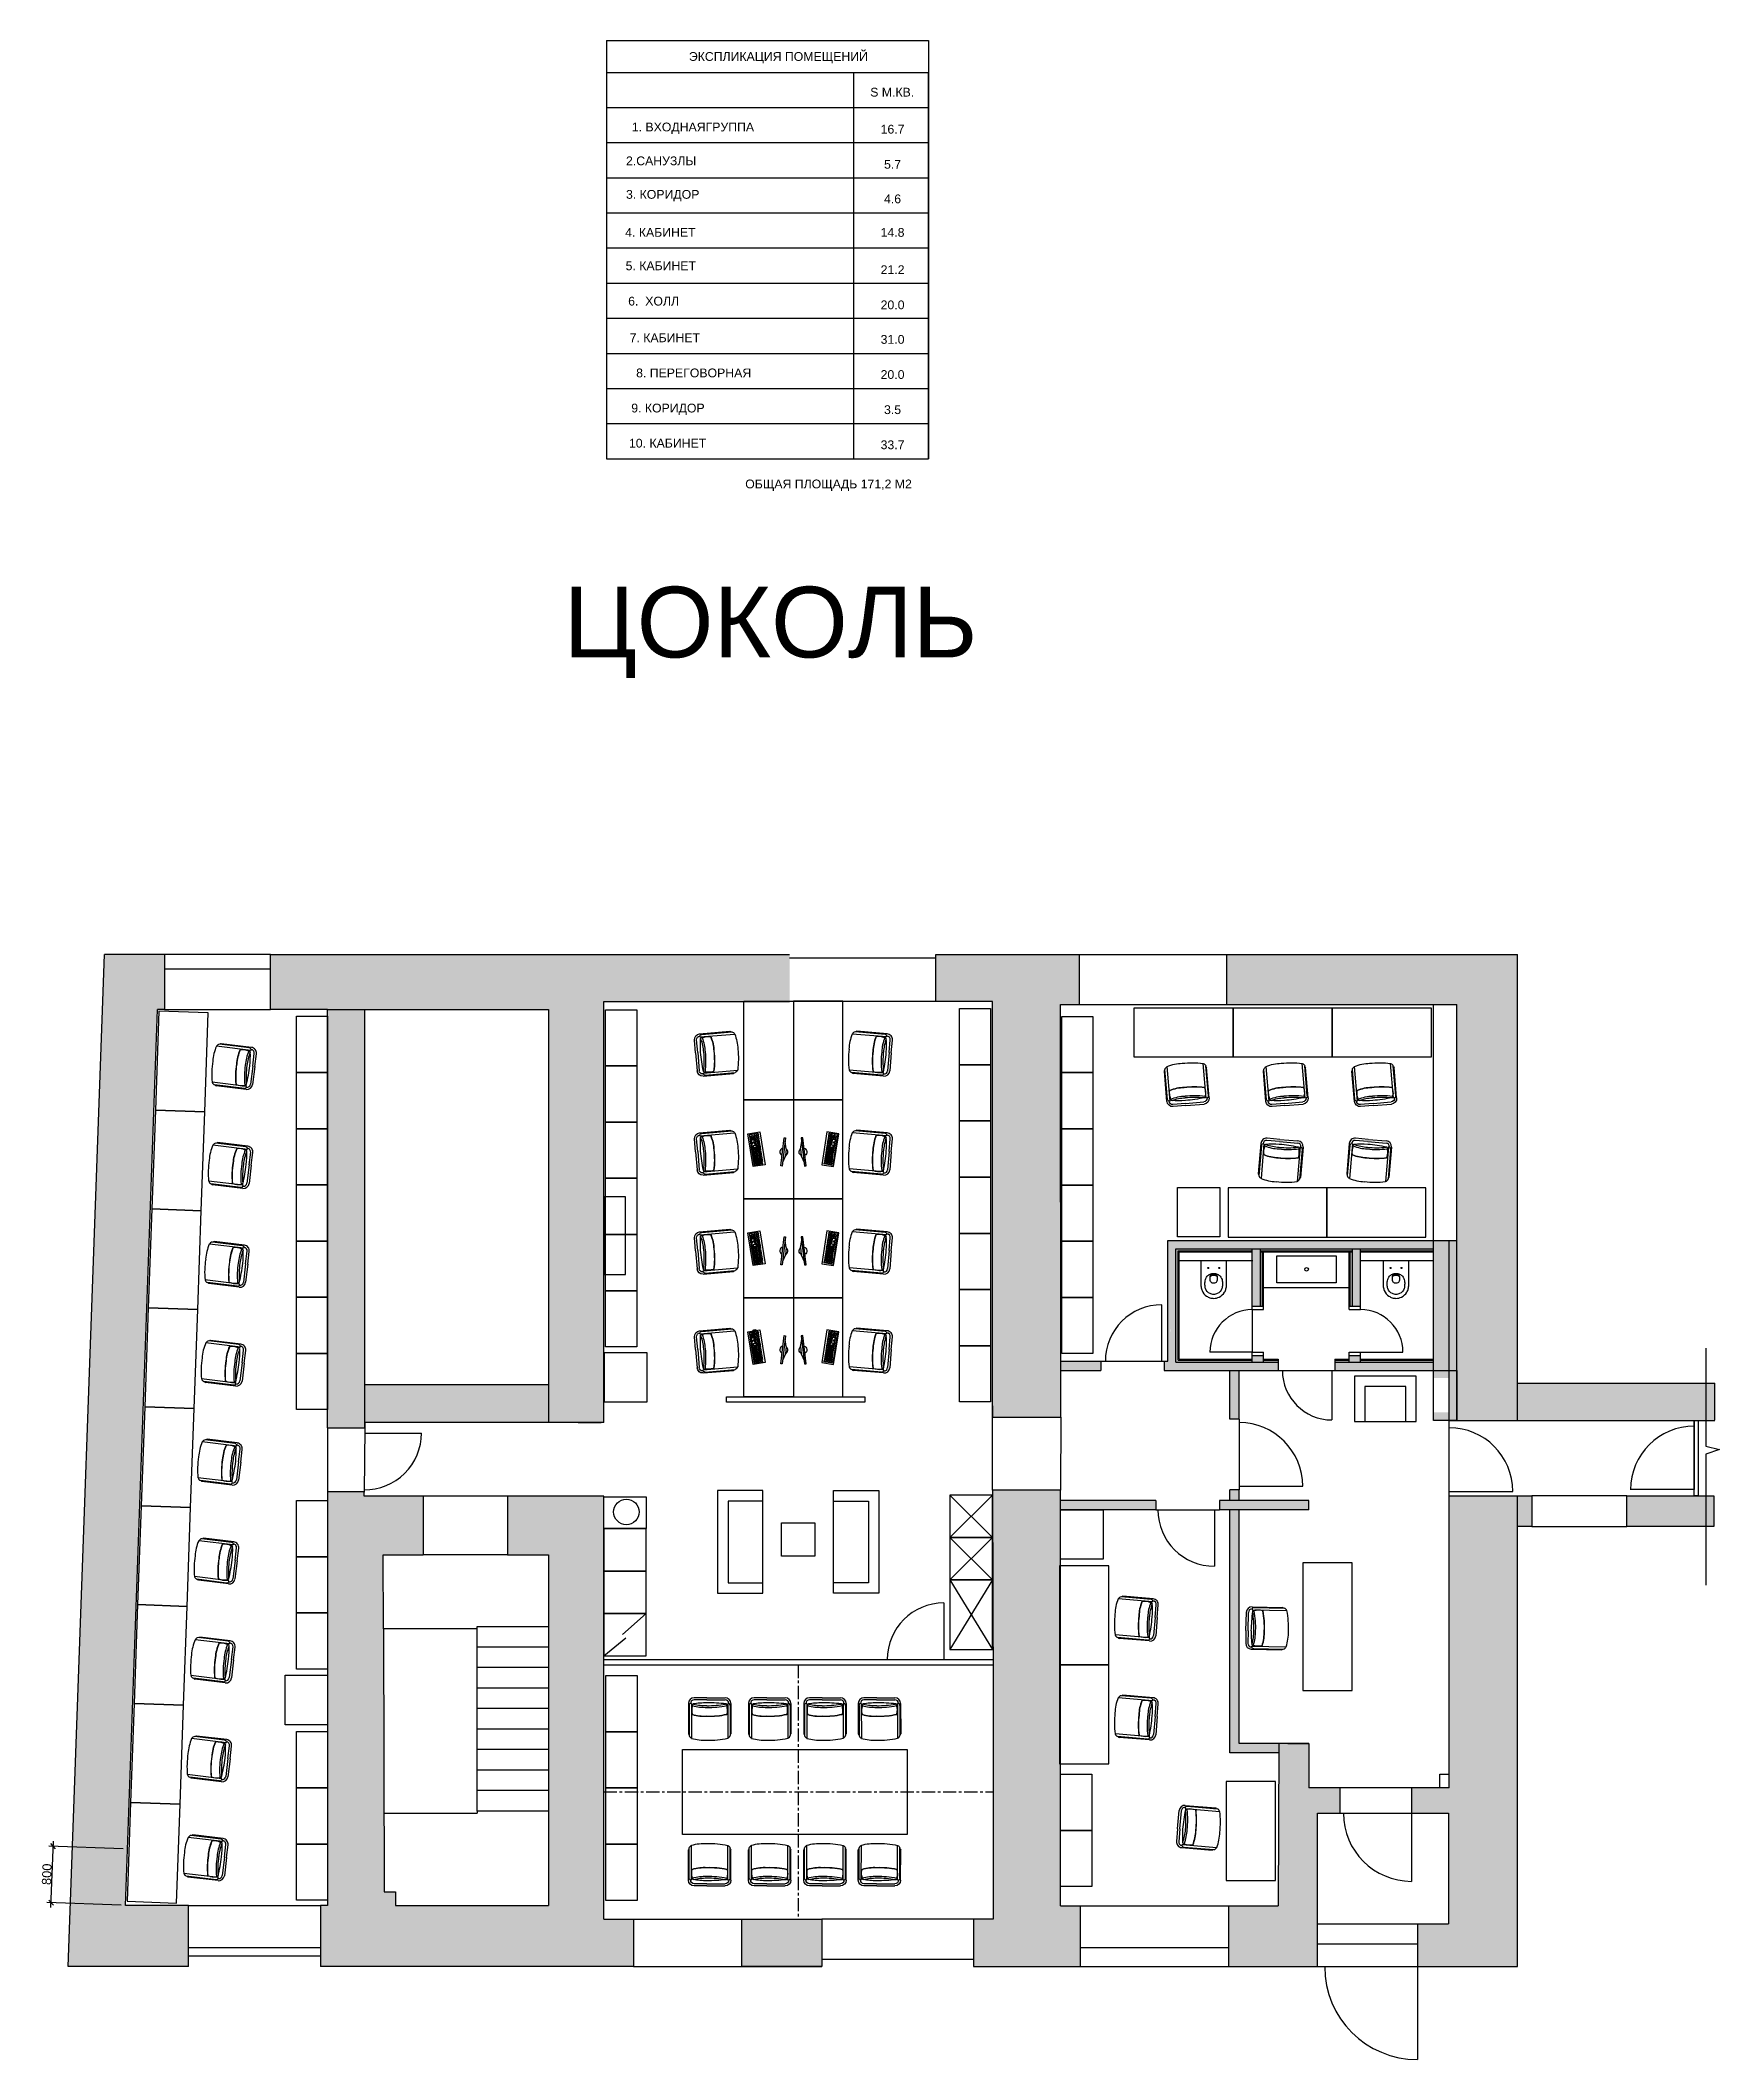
# Model space of a CAD drawing. Header units: millimetres. Extents: x 0 to 131115, y -1316 to 27250.
# Drawn here: x 67519 to 91271, y -1316 to 27250 of the extents above; entities that cross this region are included whole.
import ezdxf
from ezdxf.enums import TextEntityAlignment as Align

# ---------------------------------------------------------------- set-up
doc = ezdxf.new("R2010")
doc.units = ezdxf.units.MM
doc.header["$MEASUREMENT"] = 0
doc.linetypes.add('CENTER', pattern=[2, 1.25, -0.25, 0.25, -0.25])
doc.layers.get('0').update_dxf_attribs({"linetype": 'CONTINUOUS'})
doc.layers.get('Defpoints').update_dxf_attribs({"linetype": 'CONTINUOUS'})
doc.layers.add('meb', color=7, linetype='CONTINUOUS')
doc.layers.add('RAMKA', color=7, linetype='CONTINUOUS')
doc.styles.add('Annotative', font='arial.ttf')
doc.styles.add('style2', font='arial.ttf')
doc.dimstyles.new('25', dxfattribs={"dimtxt": 100, "dimasz": 70, "dimexe": 60, "dimexo": 60, "dimgap": 10, "dimtad": 1, "dimdec": 0, "dimrnd": 5, "dimdsep": 46, "dimtxsty": 'style2', "dimblk": 'OBLIQUE', "dimcen": 20, "dimdle": 70, "dimclrd": 7, "dimclre": 7, "dimclrt": 7, "dimadec": 0, "dimazin": 0, "dimtfac": 1, "dimtdec": 0, "dimtmove": 1, "dimatfit": 0, "dimldrblk": 'OPEN30', "dimfxl": 40, "dimtolj": 1, "dimtzin": 0, "dimarcsym": 0})

msp = doc.modelspace()

# ---------------------------------------------------------------- texts
at = {"color": 2, "style": 'style2'}
msp.add_text('ЦОКОЛЬ', height=1000, dxfattribs=at).set_placement((77847.2, 18520.4), align=Align.CENTER)
at = {"color": 5, "insert": (86649.7, 189.1), "char_height": 0.2, "attachment_point": 1, "rotation": 180, "style": 'Annotative'}
msp.add_mtext_dynamic_manual_height_columns('h', width=330.162, gutter_width=1, heights=[0], dxfattribs=at)
at = {"layer": 'RAMKA', "lineweight": -3, "style": 'style2'}
for s, height, p in [('ЭКСПЛИКАЦИЯ ПОМЕЩЕНИЙ', 124.276, (77957.9, 26959.5, 0.1)), ('S М.КВ.', 124.28, (79568.1, 26455, 0.1)), ('1. ВХОДНАЯГРУППА', 124.276, (76749.4, 25962.2, 0.1)), ('16.7', 124.28, (79573, 25931.3, 0.1)), (' 2.САНУЗЛЫ', 124.28, (76275.2, 25483.2, 0.1)), ('5.7', 124.28, (79573, 25434.3, 0.1)), ('3. КОРИДОР', 124.28, (76321.7, 25008.9, 0.1)), ('4.6', 124.28, (79573, 24945.3, 0.1)), ('4. КАБИНЕТ', 124.28, (76289.2, 24471.2, 0.1)), ('14.8', 124.28, (79573, 24471.2, 0.1)), ('5. КАБИНЕТ', 124.28, (76295.1, 23998.5, 0.1)), ('21.2', 124.28, (79573, 23943.3, 0.1)), ('6.  ХОЛЛ', 124.28, (76193.4, 23498.7, 0.1)), ('20.0', 124.28, (79573, 23446.3, 0.1)), ('7. КАБИНЕТ', 124.28, (76351.8, 22980.2, 0.1)), ('31.0', 124.28, (79573, 22957.3, 0.1)), ('8. ПЕРЕГОВОРНАЯ', 124.276, (76759.7, 22483.2, 0.1)), ('20.0', 124.28, (79573, 22460.3, 0.1)), ('9. КОРИДОР', 124.28, (76395.8, 21986.2, 0.1)), ('3.5', 124.28, (79573, 21963.3, 0.1)), ('10. КАБИНЕТ', 124.276, (76391, 21489.2, 0.1)), ('33.7', 124.28, (79573, 21466.3, 0.1)), ('ОБЩАЯ ПЛОЩАДЬ 171,2 M2', 124.276, (78667.4, 20912.2, 0.1))]:
    msp.add_text(s, height=height, dxfattribs=at).set_placement(p, align=Align.CENTER)

# ---------------------------------------------------------------- blocks, each defined once
blk = doc.blocks.new('A$C58342379')
at = {"layer": 'meb', "ltscale": 100}
for p, q in [((665, 234), (506, 700)), ((687, 271), (551, 674)), ((707, 247), (568, 655)), ((139, 54), (0, 462)), ((139, 85), (3, 488)), ((180, 69), (22, 536)), ((476, 116), (231, 33)), ((485, 87), (241, 4)), ((476, 116), (647, 174)), ((485, 87), (656, 145))]:
    blk.add_line(p, q, dxfattribs=at)
for centre, radius, start, end in [((650, -520), 1228, 106.928, 120.768), ((535, 30), 671, 92.4695, 111.2014), ((510, 651), 46.4, 29.3954, 93.7719), ((549, 642), 23, 34.9041, 78.6856), ((23, 464), 23, 138.8144, 182.5959), ((49, 494), 46.4, 123.7281, 188.1046), ((735, -771), 1152, 106.7803, 121.102), ((734, -768), 1152, 106.7803, 120.8497), ((623, -231), 608, 92.0716, 111.4464), ((628, -242), 616, 91.8374, 111.4277), ((594, 364), 15, 38.7428, 58.9759), ((426, 257), 216, 359.9045, 32.8913), ((432, 241), 217, 0.9958, 27.5141), ((166, 94), 28.3, 196.814, 298.1344), ((215, 80), 80.5, 198.75, 288.75), ((355, 232), 216, 184.6087, 217.5955), ((157, 216), 15, 158.5241, 178.7572), ((360, 217), 217, 189.9859, 216.5042), ((215, 80), 50.3, 198.75, 288.75), ((196, 95), 13.3, 154.7884, 318.0032), ((794, -924), 1193, 107.1616, 120.7464), ((-432, 2918), 2905, 282.5725, 287.9382), ((896, -1152), 1418, 108.3668, 119.1335), ((667, -373), 630, 92.2139, 110.9209), ((685, -480), 713, 94.0939, 109.2762), ((-42, 1549), 1483, 289.8902, 297.4012), ((636, 245), 13.3, 259.4968, 62.7116), ((630, 221), 50.3, 288.75, 18.75), ((630, 221), 80.5, 288.75, 18.75), ((661, 261), 28.3, 279.3656, 20.686)]:
    blk.add_arc(centre, radius, start, end, dxfattribs=at)
blk = doc.blocks.new('820956D')
at = {"color": 7}
for points in [[(-66, -100), (-90, -100)], [(-78, -88), (-78, -112)], [(89, -100), (65, -100)], [(77, -88), (77, -112)]]:
    blk.add_lwpolyline(points, dxfattribs=at)
for points, knots in [([(0, -530), (18, -530), (36, -527), (54, -522), (70, -517), (86, -509), (100, -499), (129, -480), (152, -452), (165, -420), (172, -404), (177, -386), (179, -368), (180, -359), (180, -350), (180, -341), (180, -332), (180, -322), (180, -313), (181, -276), (182, -238), (182, -201), (182, -164), (183, -126), (183, -89), (183, -60), (183, -32), (183, -3), (183, -1), (182, 0), (180, 0), (180, 0), (-180, 0), (-180, 0), (-182, 0), (-183, -1), (-183, -3), (-183, -40), (-183, -78), (-183, -115), (-182, -152), (-182, -190), (-182, -227), (-181, -265), (-181, -302), (-180, -340), (-180, -349), (-180, -358), (-179, -367), (-178, -377), (-177, -385), (-174, -394), (-170, -411), (-163, -428), (-154, -443), (-137, -472), (-110, -496), (-79, -512), (-55, -524), (-28, -530), (0, -530)], [0, 0, 0, 0, 1, 1, 1, 2, 2, 2, 3, 3, 3, 4, 4, 4, 5, 5, 5, 6, 6, 6, 7, 7, 7, 8, 8, 8, 9, 9, 9, 10, 10, 10, 11, 11, 11, 12, 12, 12, 13, 13, 13, 14, 14, 14, 15, 15, 15, 16, 16, 16, 17, 17, 17, 18, 18, 18, 19, 19, 19, 20, 20, 20, 20]), ([(0, -177), (18, -178), (35, -181), (51, -188), (66, -195), (80, -205), (91, -217), (108, -236), (118, -259), (121, -283), (123, -302), (124, -320), (123, -339), (123, -357), (122, -375), (116, -392), (105, -424), (81, -450), (51, -463), (35, -471), (18, -474), (0, -474), (-18, -474), (-35, -471), (-51, -463), (-81, -450), (-105, -424), (-116, -392), (-122, -375), (-123, -357), (-123, -339), (-124, -320), (-123, -302), (-121, -283), (-120, -271), (-117, -259), (-111, -247), (-106, -236), (-100, -226), (-92, -217), (-80, -205), (-67, -195), (-51, -188), (-35, -181), (-18, -178), (0, -177), (0, -177), (0, -177), (0, -177)], [0, 0, 0, 0, 1, 1, 1, 2, 2, 2, 3, 3, 3, 4, 4, 4, 5, 5, 5, 6, 6, 6, 7, 7, 7, 8, 8, 8, 9, 9, 9, 10, 10, 10, 11, 11, 11, 12, 12, 12, 13, 13, 13, 14, 14, 14, 15, 15, 15, 16, 16, 16, 16]), ([(-70, -100), (-70, -104), (-74, -107), (-78, -107), (-82, -107), (-85, -104), (-85, -100), (-85, -96), (-82, -92), (-78, -92), (-74, -92), (-70, -96), (-70, -100)], [0, 0, 0, 0, 1, 1, 1, 2, 2, 2, 3, 3, 3, 4, 4, 4, 4]), ([(0, -192), (15, -192), (33, -191), (43, -204), (48, -211), (49, -219), (50, -227), (51, -237), (51, -246), (51, -255), (50, -271), (48, -287), (38, -300), (34, -305), (29, -310), (23, -313), (16, -317), (8, -317), (0, -317), (-9, -317), (-17, -317), (-25, -312), (-32, -309), (-37, -303), (-41, -296), (-45, -289), (-48, -282), (-49, -274), (-51, -265), (-51, -256), (-51, -247), (-50, -239), (-50, -231), (-50, -223), (-49, -216), (-47, -208), (-42, -203), (-32, -191), (-14, -192), (0, -192)], [0, 0, 0, 0, 1, 1, 1, 2, 2, 2, 3, 3, 3, 4, 4, 4, 5, 5, 5, 6, 6, 6, 7, 7, 7, 8, 8, 8, 9, 9, 9, 10, 10, 10, 11, 11, 11, 12, 12, 12, 13, 13, 13, 13]), ([(-44, -222), (-43, -219), (-42, -216), (-39, -213), (-34, -209), (-27, -209), (-21, -209), (-14, -208), (-7, -208), (0, -208), (7, -208), (14, -208), (21, -209), (27, -209), (34, -209), (39, -213), (42, -216), (43, -219), (44, -222)], [0, 0, 0, 0, 1, 1, 1, 2, 2, 2, 3, 3, 3, 4, 4, 4, 5, 5, 5, 6, 6, 6, 6]), ([(85, -100), (85, -104), (82, -107), (77, -107), (73, -107), (70, -104), (70, -100), (70, -96), (73, -92), (77, -92), (82, -92), (85, -96), (85, -100)], [0, 0, 0, 0, 1, 1, 1, 2, 2, 2, 3, 3, 3, 4, 4, 4, 4])]:
    blk.add_open_spline(points, degree=3, knots=knots, dxfattribs=at)
blk = doc.blocks.new('szds')
at = {"layer": 'RAMKA'}
for p, q in [((0, -170), (0, 0)), ((0, 0), (470, 0)), ((470, -170), (0, -170)), ((295, -15), (15, -15)), ((15, -15), (15, -110)), ((15, -34), (295, -34)), ((15, -53), (295, -53)), ((15, -72), (267, -72)), ((15, -91), (295, -91)), ((295, -110), (15, -110)), ((15, -121), (15, -140)), ((15, -121), (34, -121)), ((15, -140), (34, -140)), ((34, -91), (34, -110)), ((34, -121), (34, -140)), ((39, -15), (39, -34)), ((39, -34), (39, -53)), ((43, -72), (43, -91)), ((49, -53), (49, -72)), ((126, -121), (51, -121)), ((51, -121), (51, -140)), ((126, -140), (51, -140)), ((52, -91), (52, -110)), ((58, -34), (58, -53)), ((62, -72), (62, -91)), ((64, -15), (64, -34)), ((68, -53), (68, -72)), ((70, -121), (70, -140)), ((71, -91), (71, -110)), ((77, -34), (77, -53)), ((80, -72), (80, -91)), ((86, -53), (86, -72)), ((88, -15), (88, -34)), ((88, -121), (88, -140)), ((90, -91), (90, -110)), ((95, -34), (95, -53)), ((99, -72), (99, -91)), ((105, -53), (105, -72)), ((107, -121), (107, -140)), ((108, -91), (108, -110)), ((114, -34), (114, -53)), ((118, -72), (118, -91)), ((124, -53), (124, -72)), ((126, -121), (126, -140)), ((127, -91), (127, -110)), ((133, -34), (133, -53)), ((136, -72), (136, -91)), ((210, -121), (136, -121)), ((136, -121), (136, -140)), ((210, -140), (136, -140)), ((142, -53), (142, -72)), ((146, -91), (146, -110)), ((151, -34), (151, -53)), ((154, -121), (154, -140)), ((155, -72), (155, -91)), ((161, -53), (161, -72)), ((164, -91), (164, -110)), ((170, -34), (170, -53)), ((173, -121), (173, -140)), ((174, -72), (174, -91)), ((180, -53), (180, -72)), ((183, -91), (183, -110)), ((189, -34), (189, -53)), ((192, -72), (192, -91)), ((192, -121), (192, -140)), ((198, -53), (198, -72)), ((200, -15), (200, -34)), ((202, -91), (202, -110)), ((207, -34), (207, -53)), ((210, -121), (210, -140)), ((211, -72), (211, -91)), ((217, -53), (217, -72)), ((220, -91), (220, -110)), ((295, -121), (220, -121)), ((220, -121), (220, -140)), ((295, -140), (220, -140)), ((224, -15), (224, -34)), ((226, -34), (226, -53)), ((230, -72), (230, -91)), ((236, -53), (236, -72)), ((239, -91), (239, -110)), ((239, -121), (239, -140)), ((245, -34), (245, -53)), ((247, -15), (247, -34)), ((248, -72), (248, -91)), ((254, -53), (254, -72)), ((258, -91), (258, -110)), ((258, -121), (258, -140)), ((267, -72), (267, -91)), ((271, -15), (271, -34)), ((276, -34), (276, -53)), ((276, -91), (276, -110)), ((276, -121), (276, -140)), ((295, -15), (295, -110)), ((295, -121), (295, -140)), ((305, -15), (305, -34)), ((365, -15), (305, -15)), ((305, -34), (365, -34)), ((305, -72), (305, -110)), ((305, -72), (365, -72)), ((305, -91), (365, -91)), ((365, -110), (305, -110)), ((365, -121), (305, -121)), ((305, -121), (305, -140)), ((365, -140), (305, -140)), ((325, -15), (325, -53)), ((325, -53), (345, -53)), ((325, -72), (325, -110)), ((325, -121), (325, -140)), ((345, -15), (345, -53)), ((345, -72), (345, -110)), ((345, -121), (345, -140)), ((365, -15), (365, -34)), ((365, -72), (365, -110)), ((365, -121), (365, -140)), ((455, -15), (375, -15)), ((375, -15), (375, -110)), ((375, -34), (435, -34)), ((375, -53), (455, -53)), ((375, -72), (435, -72)), ((375, -91), (455, -91)), ((455, -110), (375, -110)), ((375, -121), (375, -140)), ((455, -121), (375, -121)), ((455, -140), (375, -140)), ((395, -34), (395, -110)), ((415, -15), (415, -110)), ((435, -15), (435, -110)), ((455, -15), (455, -110)), ((455, -121), (455, -140)), ((470, 0), (470, -170)), ((-56, -407), (-51, -388)), ((329, -515), (-56, -407)), ((-51, -388), (335, -496)), ((80, -476), (-8, -420)), ((177, -503), (80, -476)), ((177, -503), (281, -501)), ((335, -496), (329, -515))]:
    blk.add_line(p, q, dxfattribs=at)
for start, end in [(197.0295, 311.6332), (5.4403, 143.2224)]:
    blk.add_arc((137, -461), 55.5, start, end, dxfattribs=at)
blk = doc.blocks.new('_OBLIQUE')
at = {"color": 0, "linetype": 'ByBlock', "lineweight": -2}
blk.add_line((-0.5, -0.5), (0.5, 0.5), dxfattribs=at)
blk = doc.blocks.new('*D20')
at = {"color": 7, "lineweight": -2, "transparency": 16777216}
for p, q in [((67669, 834), (67703, 1774)), ((68692, 1668), (67640, 1706)), ((68664, 868), (67612, 906))]:
    blk.add_line(p, q, dxfattribs=at)
at = {"layer": 'Defpoints', "color": 0, "transparency": 16777216}
for p in [(67700, 1704), (68752, 1666), (68724, 866)]:
    blk.add_point(p, dxfattribs=at)
at = {"color": 7, "lineweight": -2, "transparency": 16777216, "xscale": 70, "yscale": 70, "zscale": 70}
for p, rotation in [((67700, 1704), 87.9528176329961), ((67672, 904), 267.9528176329961)]:
    blk.add_blockref('_OBLIQUE', p, dxfattribs=dict(at, rotation=rotation))
at = {"color": 7, "transparency": 16777216, "insert": (67610, 1306), "char_height": 130, "attachment_point": 5, "rotation": 87.9528, "style": 'style2'}
blk.add_mtext('\\A1;800', dxfattribs=at)
blk = doc.blocks.new('_Open30')
at = {"color": 0, "linetype": 'ByBlock', "lineweight": -2}
for p, q in [((-1, 0.27), (0, 0)), ((0, 0), (-1, -0.27)), ((0, 0), (-1, 0))]:
    blk.add_line(p, q, dxfattribs=at)

# ---------------------------------------------------------------- dimensions: what is measured, and where the dimension line sits
at = {"color": 5}
dim = msp.add_aligned_dim(p1=(68723.8, 866.1), p2=(68752.4, 1666.1), distance=1052.7, dimstyle='25', override={"dimtxt": 130}, dxfattribs=at)
dim.commit()
dim.dimension.update_dxf_attribs({"geometry": '*D20', "text_midpoint": (67609.7, 1306.4)})

# ---------------------------------------------------------------- hatches: boundary and pattern name
h = msp.add_hatch(color=253)
h.dxf.hatch_style = 1
h.paths.add_polyline_path([(78115.8, 14317.1), (70775.8, 14317.1), (70775.8, 13539.1), (71580.8, 13539.1), (74706.8, 13539.1), (74706.8, 7697.1), (75486.8, 7697.1), (75486.8, 7931.1), (75486.8, 13652.1), (77470.4, 13652.1), (77470.4, 13660), (78115.8, 13660)])
h.paths.add_polyline_path([(69276.8, 14317.1), (68426.1, 14317.1), (67914.3, 0.1), (69613.8, 0.1), (69613.8, 866.1), (68723.8, 866.1), (69176.8, 13539.1), (69276.8, 13539.1)])
h.paths.add_polyline_path([(74706.8, 6657.1), (74126.8, 6657.1), (74126.8, 5823.1), (74706.8, 5823.1)], flags=17)
h.paths.add_polyline_path([(72110.6, 13539.1), (71580.8, 13539.1), (71580.8, 7617.1), (72110.6, 7617.1)])
h.paths.add_polyline_path([(74706.8, 8231.1), (72110.6, 8231.1), (72110.6, 7697.1), (74706.8, 7697.1)])
h.paths.add_polyline_path([(72097.8, 6717.1), (71580.8, 6717.1), (71580.8, 866.1), (71480.8, 866.1), (71480.8, 0.1), (75906.8, 0.1), (75906.8, 670.1), (75486.8, 670.1), (75486.8, 6657.1), (74706.8, 6657.1), (74706.8, 866.1), (72540.8, 866.1), (72540.8, 1059.1), (72380.8, 1059.1), (72371.8, 4779.1), (72366.8, 5823.1), (72931.8, 5823.1), (72931.8, 6657.1), (72097.8, 6657.1)])
h = msp.add_hatch(color=253)
h.dxf.hatch_style = 1
h.paths.add_polyline_path([(82216.8, 14317.1), (80184.8, 14317.1), (80184.8, 13652.1), (80984.8, 13652.1), (80984.8, 7771.1), (81954.8, 7771.1), (81954.8, 8011.1), (81949.8, 13612.1), (82216.8, 13612.1)])
h.paths.add_polyline_path([(81949.8, 6738.1), (80984.8, 6738.1), (80993.8, 3788.1), (80993.8, 670.1), (80718.8, 670.1), (80718.8, 0.1), (82227.8, 0.1), (82227.8, 860.1), (81949.8, 860.1)])
h.paths.add_polyline_path([(78574.8, 670.1), (77435.8, 670.1), (77435.8, 0.1), (78574.8, 0.1)])
h.paths.add_polyline_path([(91189.8, 6661.1), (89959.8, 6661.1), (89959.8, 6226.1), (91189.8, 6226.1)])
h.paths.add_polyline_path([(91201.8, 8254.1), (88411.8, 8254.1), (88411.8, 7725.1), (91201.8, 7725.1)])
h.paths.add_polyline_path([(88411.8, 14317.1), (87552.8, 14317.1), (87552.8, 7725.1), (88411.8, 7725.1)])
h.paths.add_polyline_path([(87552.8, 14317.1), (84295.8, 14317.1), (84295.8, 13612.1), (87552.8, 13612.1)])
h.paths.add_polyline_path([(84325.8, -3.3), (85583.8, -3.3), (85583.8, 2170.1), (85903.8, 2170.1), (85903.8, 2530.1), (85461.8, 2530.1), (85461.8, 3155.1), (85038.2, 3155.1), (85026.1, 860.1), (84325.8, 860.1)])
h = msp.add_hatch(color=253)
h.dxf.hatch_style = 1
h.paths.add_polyline_path([(85828.5, 8548.5), (85828.7, 8433.5), (87226.8, 8433.5), (87226.8, 8548.5)])
h.paths.add_polyline_path([(87226.8, 8433.5), (87446.8, 8433.5), (87446.8, 8618.9), (87446.8, 10269.9), (87226.8, 10269.9)])
h.paths.add_polyline_path([(87446.8, 8618.9), (87446.8, 8433.5), (87552.8, 8433.5), (87552.8, 10269.9), (87446.8, 10269.9)])
h.paths.add_polyline_path([(83503.7, 9033), (83507.6, 8920.6), (83501.7, 9036.7), (83482.4, 9059.2)], flags=16)
h.paths.add_polyline_path([(83466.7, 8563.5), (83416.6, 8563.5), (83416.6, 8433.5), (85028.7, 8433.5), (85028.5, 8548.5), (83581.7, 8548.5), (83581.7, 10154.9), (87226.8, 10154.9), (87226.8, 10269.9), (83466.7, 10269.9)])
h = msp.add_hatch(color=253)
h.dxf.hatch_style = 1
h.paths.add_polyline_path([(84661.8, 8578.5), (83611.7, 8578.5), (83611.7, 10124.9), (84661.8, 10124.9), (84661.8, 10154.9), (83581.7, 10154.9), (83581.7, 8548.5), (84661.8, 8548.5)])
h.paths.add_polyline_path([(85028.5, 8578.5), (84821.8, 8578.5), (84821.8, 8548.5), (85028.5, 8548.5)])
h.paths.add_polyline_path([(86076.8, 10154.9), (84776.8, 10154.9), (84776.8, 10124.9), (86076.8, 10124.9)])
h.paths.add_polyline_path([(84806.8, 10109.9), (84776.8, 10109.9), (84776.8, 9343.5), (84806.8, 9343.5)])
h.paths.add_polyline_path([(86076.8, 10109.9), (86046.8, 10109.9), (86046.8, 9343.5), (86076.8, 9343.5)])
h = msp.add_hatch(color=253)
h.dxf.hatch_style = 1
h.paths.add_polyline_path([(84776.8, 10154.9), (84661.8, 10154.9), (84661.8, 9343.5), (84776.8, 9343.5)])
h.paths.add_polyline_path([(86191.8, 10154.9), (86076.8, 10154.9), (86076.8, 9343.5), (86191.8, 9343.5)])
h.paths.add_polyline_path([(86191.8, 8548.5), (86191.8, 8643.5), (86031.8, 8643.5), (86031.8, 8548.5)])
h.paths.add_polyline_path([(84661.8, 8643.5), (84661.8, 8548.5), (84821.8, 8548.5), (84821.8, 8643.5)])
h = msp.add_hatch(color=253)
h.dxf.hatch_style = 1
h.paths.add_polyline_path([(87226.8, 10154.9), (86191.8, 10154.9), (86191.8, 10124.9), (87226.8, 10124.9)])
h = msp.add_hatch(color=253)
h.dxf.hatch_style = 1
h.paths.add_polyline_path([(86031.8, 8578.5), (85828.5, 8578.5), (85828.5, 8548.5), (86031.8, 8548.5)])
h.paths.add_polyline_path([(87226.8, 8578.5), (86191.8, 8578.5), (86191.8, 8548.5), (87226.8, 8548.5)])
h = msp.add_hatch(color=253)
h.dxf.hatch_style = 1
h.paths.add_polyline_path([(84345.8, 3025.1), (85037.5, 3025.1), (85038.2, 3155.1), (84475.8, 3155.1), (84475.8, 6463.1), (84345.8, 6463.1)])
h.paths.add_polyline_path([(85461.8, 6463.1), (85461.8, 6593.1), (84195.8, 6593.1), (84195.8, 6463.1)])
h.paths.add_polyline_path([(83295.8, 6593.1), (81949.8, 6593.1), (81949.8, 6463.1), (83295.8, 6463.1)])
h.paths.add_polyline_path([(84345.8, 6743.1), (84345.8, 6593.1), (84475.8, 6593.1), (84475.8, 6743.1)])
h.paths.add_polyline_path([(84475.8, 8433.5), (84345.8, 8433.5), (84345.8, 7743.1), (84475.8, 7743.1)])
h = msp.add_hatch(color=253)
h.dxf.hatch_style = 1
h.paths.add_polyline_path([(81954.3, 8563.5), (81954.4, 8433.5), (82516.6, 8433.6), (82516.7, 8563.6)])
h = msp.add_hatch(color=253)
h.dxf.hatch_style = 1
h.paths.add_polyline_path([(87446.8, 8433.5), (87226.8, 8433.5), (87226.8, 8328.7), (87446.8, 8328.7)])
h.paths.add_polyline_path([(87552.8, 8433.5), (87446.8, 8433.5), (87446.8, 8328.7), (87552.8, 8328.7)])
h.paths.add_polyline_path([(87552.8, 8328.7), (87446.8, 8328.7), (87446.8, 8159.1), (87552.8, 8159.1)])
h.paths.add_polyline_path([(87552.8, 8159.1), (87446.8, 8159.1), (87446.8, 7840.2), (87552.8, 7840.2)])
h.paths.add_polyline_path([(87552.8, 7840.2), (87446.8, 7840.2), (87446.8, 7725.1), (87552.8, 7725.1)])
h.paths.add_polyline_path([(87446.8, 7840.2), (87226.8, 7840.2), (87226.8, 7725.1), (87446.8, 7725.1)])
h = msp.add_hatch(color=253)
h.dxf.hatch_style = 1
h.paths.add_polyline_path([(87446.8, 2530.1), (86913.8, 2530.1), (86913.8, 2170.1), (87436.8, 2170.1), (87436.8, 606.7), (86997.8, 606.7), (86997.8, 0.1), (88411.8, 0.1), (88411.8, 6661.1), (87446.8, 6661.1)])
h = msp.add_hatch(color=253)
h.dxf.hatch_style = 1
h.paths.add_polyline_path([(88411.8, 6226.1), (88616.8, 6226.1), (88616.8, 6661.1), (88411.8, 6661.1)])

# ---------------------------------------------------------------- linework, layer by layer
at = {"color": 5}
for p, q in [((67914.3, 0.1), (68426.1, 14317.1)), ((69276.8, 14317.1), (68426.1, 14317.1)), ((69276.8, 14317.1), (69276.8, 13539.1)), ((70775.8, 13539.1), (70775.8, 14317.1)), ((70775.8, 14317.1), (78115.8, 14317.1)), ((80184.8, 13652.1), (80184.8, 14317.1)), ((80184.8, 14317.1), (82216.8, 14317.1)), ((82216.8, 13612.1), (82216.8, 14317.1)), ((84295.8, 14317.1), (84295.8, 13612.1)), ((84295.8, 14317.1), (88411.8, 14317.1)), ((88411.8, 7725.1), (88411.8, 14317.1)), ((68723.8, 866.1), (69176.8, 13539.1)), ((69276.8, 13539.1), (69176.8, 13539.1)), ((71580.8, 13539.1), (70775.8, 13539.1)), ((71580.8, 7623.1), (71580.8, 13539.1)), ((71580.8, 13539.1), (74706.8, 13539.1)), ((72110.6, 7617.1), (72110.6, 13539.1)), ((74706.8, 13539.1, 0), (74706.8, 7697.1, 0)), ((75486.8, 13652.1), (78115.8, 13652.1)), ((75486.8, 7931.1), (75486.8, 13652.1)), ((80984.8, 13652.1), (80184.8, 13652.1)), ((80984.8, 7771.1), (80984.8, 13652.1)), ((81949.8, 13612.1), (82216.8, 13612.1)), ((81954.8, 8011.1), (81949.8, 13612.1)), ((84295.8, 13612.1), (87552.8, 13612.1)), ((87226.8, 8159.1), (87226.8, 13612.1)), ((87226.8, 8159.1), (87226.8, 13612.1)), ((87552.8, 7725.1), (87552.8, 13612.1)), ((83466.7, 10269.9), (87551.9, 10269.9)), ((83466.7, 8563.5), (83466.7, 10269.9)), ((83581.7, 10154.9), (87226.8, 10154.9)), ((83581.7, 8548.5), (83581.7, 10154.9)), ((83611.7, 10124.9), (84661.8, 10124.9)), ((83611.7, 8578.5), (83611.7, 10124.9)), ((83626.7, 10109.9), (84661.8, 10109.9)), ((83626.7, 8593.5), (83626.7, 10109.9)), ((84661.8, 9293.5), (84661.8, 10154.9)), ((84776.8, 9343.5), (84776.8, 10154.9)), ((84776.8, 10124.9), (86076.8, 10124.9)), ((84776.8, 10109.9), (86076.8, 10109.9)), ((84806.8, 9343.5), (84806.8, 10109.9)), ((84821.8, 9293.5), (84821.8, 10109.9)), ((86031.8, 9293.5), (86031.8, 10109.9)), ((86046.8, 9343.5), (86046.8, 10109.9)), ((86076.8, 9343.5), (86076.8, 10154.9)), ((86191.8, 9293.5), (86191.8, 10154.9)), ((86191.8, 10124.9), (87226.8, 10124.9)), ((86191.8, 10109.9), (87226.8, 10109.9)), ((87446.8, 8433.5), (87446.8, 10269.9)), ((87446.8, 8194.4), (87446.8, 9820.8)), ((83382.8, 8563.6), (83382.8, 9363.6)), ((84661.8, 9343.5), (84821.8, 9343.5)), ((84661.8, 9293.5), (84821.8, 9293.5)), ((86031.8, 9343.5), (86191.8, 9343.5)), ((86031.8, 9293.5), (86191.8, 9293.5)), ((83611.7, 8578.5), (84661.8, 8578.5)), ((83626.7, 8593.5), (84661.8, 8593.5)), ((84661.8, 8693.5), (84061.8, 8693.5)), ((84661.8, 8548.5), (84661.8, 8693.5)), ((84661.8, 8693.5), (84821.8, 8693.5)), ((84661.8, 8643.5), (84821.8, 8643.5)), ((84821.8, 8548.5), (84821.8, 8693.5)), ((84821.8, 8593.5), (85028.4, 8593.5)), ((84821.8, 8578.5), (85028.5, 8578.5)), ((85028.4, 8593.5), (85028.7, 8433.5)), ((85828.4, 8593.5), (86031.8, 8593.5)), ((85828.4, 8593.5), (86031.8, 8593.5)), ((85828.4, 8593.5), (85828.7, 8433.5)), ((85828.5, 8578.5), (86031.8, 8578.5)), ((86031.8, 8548.5), (86031.8, 8693.5)), ((86031.8, 8693.5), (86191.8, 8693.5)), ((86031.8, 8643.5), (86191.8, 8643.5)), ((86191.8, 8548.5), (86191.8, 8693.5)), ((86191.8, 8693.5), (86791.8, 8693.5)), ((86191.8, 8593.5), (87226.8, 8593.5)), ((86191.8, 8593.5), (87226.8, 8593.5)), ((86191.8, 8578.5), (87226.8, 8578.5)), ((91076.9, 8748.3), (91076.9, 7363.4)), ((81954.8, 8563.5), (82516.7, 8563.6)), ((81954.8, 8433.5), (82516.6, 8433.6)), ((82516.7, 8563.6), (82516.6, 8433.6)), ((83416.6, 8563.5), (83466.7, 8563.5)), ((83416.6, 8563.5), (83416.6, 8433.5)), ((83416.6, 8433.5), (85028.7, 8433.5)), ((83581.7, 8548.5), (85028.5, 8548.5)), ((84345.8, 7743.1), (84345.8, 8433.5)), ((84475.8, 7743.1), (84475.8, 8433.5)), ((85786.7, 8433.5), (85786.7, 7733.5)), ((85828.5, 8548.5), (87226.8, 8548.5)), ((85828.7, 8433.5), (87446.8, 8433.5)), ((74706.8, 8231.1), (72110.6, 8231.1)), ((81954.8, 7771.1), (81954.8, 8011.1)), ((87446.8, 7725.1), (87446.8, 8194.4)), ((88411.8, 8254.1), (91201.8, 8254.1)), ((91201.8, 7729.1), (91201.8, 8254.1)), ((75486.8, 7697.1), (75486.8, 7931.1)), ((75486.8, 7697.1), (75486.8, 7931.1)), ((80984.8, 7931.1), (80984.8, 7771.1)), ((80984.8, 7771.1), (81954.8, 7771.1)), ((84475.8, 7743.1), (84345.8, 7743.1)), ((84475.8, 7743.1), (84345.8, 7743.1)), ((87446.8, 7725.1), (91201.8, 7725.1)), ((87446.8, 7725.1), (91201.8, 7725.1)), ((72110.6, 7617.1), (71580.8, 7617.1)), ((72109.6, 7546.9), (72909.6, 7546.9)), ((72110.6, 7697.1), (72110.6, 7617.1)), ((75486.8, 7697.1), (72110.6, 7697.1)), ((75124.5, 7697.1), (75449, 7697.1)), ((91076.9, 7363.4), (91271.4, 7316.8)), ((91271.4, 7316.8), (91077.1, 7250.8)), ((91077.1, 7250.8), (91077.1, 5395.5)), ((72110.6, 6717.1), (71580.8, 6717.1)), ((71580.8, 6717.1), (71580.8, 866.1)), ((72097.8, 6657.1), (72097.8, 6717.1)), ((72931.8, 6657.1), (72097.8, 6657.1)), ((72931.8, 6657.1), (72931.8, 5823.1)), ((75486.8, 6657.1), (74126.8, 6657.1)), ((74126.8, 6657.1), (74126.8, 5823.1)), ((75486.8, 670.1), (75486.8, 6657.1)), ((81949.8, 6738.1), (80984.8, 6738.1)), ((80984.8, 6738.1), (80993.8, 3788.1)), ((81949.8, 860.1), (81949.8, 6738.1)), ((83295.8, 6593.1), (81949.8, 6593.1)), ((83295.8, 6593.1), (83295.8, 6473.1)), ((83295.8, 6593.1), (83295.8, 6473.1)), ((83295.8, 6593.1), (83295.8, 6463.1)), ((85461.8, 6593.1), (84195.8, 6593.1)), ((84195.8, 6593.1), (84195.8, 6463.1)), ((84345.8, 6593.1), (84345.8, 6743.1)), ((84475.8, 6743.1), (84345.8, 6743.1)), ((84475.8, 6743.1), (84345.8, 6743.1)), ((84475.8, 6795.5), (85375.8, 6795.5)), ((84475.8, 6593.1), (84475.8, 6743.1)), ((84475.8, 6593.1), (84475.8, 6743.1)), ((85461.8, 6463.1), (85461.8, 6593.1)), ((87446.8, 6722.8), (88346.8, 6722.8)), ((87446.8, 2530.1), (87446.8, 6661.1)), ((87446.8, 6661.1), (88616.8, 6661.1)), ((88411.8, 0.1), (88411.8, 6661.1)), ((88616.8, 6661.1), (88616.8, 6226.1)), ((89959.8, 6226.1), (89959.8, 6661.1)), ((89959.8, 6661.1), (91189.8, 6661.1)), ((90912.8, 6749.1), (90012.8, 6749.1)), ((91189.8, 6661.1), (91189.8, 6226.1)), ((83295.8, 6463.1), (81949.8, 6463.1)), ((84127.3, 6463.1), (84127.3, 5663.1)), ((85461.8, 6463.1), (84195.8, 6463.1)), ((84475.8, 3155.1), (84475.8, 6473.1)), ((88616.8, 6226.1), (88411.8, 6226.1)), ((91189.8, 6226.1), (89959.8, 6226.1)), ((72371.8, 4779.1), (72366.8, 5823.1)), ((72366.8, 5823.1), (72931.8, 5823.1)), ((74126.8, 5823.1), (74706.8, 5823.1)), ((74706.8, 5823.1), (74706.8, 4811.1)), ((74706.8, 5823.1), (74706.8, 866.1, 0)), ((72371.8, 4779.1), (72380.8, 1059.1)), ((74706.8, 4779.1), (74706.8, 4489.1)), ((80993.8, 3788.1), (80993.8, 670.1)), ((85461.8, 3155.1), (84475.8, 3155.1)), ((85038.2, 3155.8), (85026.1, 860.1)), ((85163.2, 3155.1), (85038.2, 3155.8)), ((85100.7, 3155.4), (85038.2, 3155.8)), ((85163.2, 3155.1), (85461.8, 3155.1)), ((85461.8, 3155.1), (85461.8, 2530.1)), ((85037.5, 3025.1), (84345.8, 3025.1)), ((87311.8, 2530.1), (87311.8, 2720.1)), ((87311.8, 2720.1), (87446.8, 2720.1)), ((85903.8, 2530.1), (85461.8, 2530.1)), ((85903.8, 2170.1), (85903.8, 2530.1)), ((87446.8, 2530.1), (86913.8, 2530.1)), ((86913.8, 2530.1), (86913.8, 2170.1)), ((85583.8, 560.7), (85583.8, 2170.1)), ((85583.8, 2170.1), (85903.8, 2170.1)), ((86913.8, 2170.1), (87436.8, 2170.1)), ((86913.8, 2170.1), (86913.8, 1206.1)), ((87436.8, 2170.1), (87436.8, 606.7)), ((69613.8, 866.1), (68723.8, 866.1)), ((69613.8, 0.1), (69613.8, 866.1)), ((71580.8, 866.1), (71480.8, 866.1)), ((71480.8, 866.1), (71480.8, 0.1)), ((72380.8, 1059.1), (72540.8, 1059.1)), ((72540.8, 1059.1), (72540.8, 866.1, 0)), ((72540.8, 866.1, 0), (74706.8, 866.1, 0)), ((81949.8, 860.1), (82227.8, 860.1)), ((82227.8, 860.1), (82227.8, 0.1)), ((84325.8, 860.1), (85026.1, 860.1)), ((84325.8, 860.1), (84325.8, -3.3)), ((75486.8, 670.1), (75906.8, 670.1)), ((75906.8, 670.1), (75906.8, 0.1)), ((77435.8, 670.1), (78574.8, 670.1)), ((77435.8, 670.1), (77435.8, 0.1)), ((78574.8, 670.1), (78574.8, 0.1)), ((80993.8, 670.1), (80718.8, 670.1)), ((80718.8, 670.1), (80718.8, 0.1)), ((85583.8, -3.3), (85583.8, 606.7)), ((86997.8, 606.7), (86997.8, -3.3)), ((86997.8, 606.7), (87436.8, 606.7)), ((69613.8, 0.1), (67914.3, 0.1)), ((75906.8, 0.1), (71480.8, 0.1)), ((78574.8, 0.1), (77435.8, 0.1)), ((77435.8, 0.1), (78574.8, 0.1)), ((80718.8, 0.1), (82227.8, 0.1)), ((86997.8, 0.1), (88411.8, 0.1)), ((86997.8, 0.1), (86997.8, -1315.8)), ((85583.8, -3.3), (84325.8, -3.3))]:
    msp.add_line(p, q, dxfattribs=at)
at = {"color": 7}
for p, q in [((70775.8, 14317.1), (69276.8, 14317.1)), ((82216.8, 14317.1), (84295.8, 14317.1)), ((70775.8, 14109.1), (69276.8, 14109.1)), ((80184.8, 14267.1), (78115.8, 14267.1)), ((69276.8, 13539.1), (70775.8, 13539.1)), ((80184.8, 13652.1), (78115.8, 13652.1)), ((82216.8, 13612.1), (84295.8, 13612.1)), ((75795.8, 10888.1), (75625.8, 10888.1)), ((75795.8, 10813.1), (75795.8, 10888.1)), ((84668.7, 9983.5), (83616.7, 9983.5)), ((87226.8, 9983.5), (86191.9, 9983.5)), ((84661.8, 9293.5), (84661.8, 8693.5)), ((85028.7, 8433.5), (85828.7, 8433.5)), ((80984.8, 6738.1), (80984.8, 7771.1)), ((81954.8, 7771.1), (81949.8, 6738.1)), ((84475.8, 7743.1), (84475.8, 6743.1)), ((87446.8, 6661.1), (87446.8, 7725.1)), ((90912.8, 7725.1), (90912.8, 6749.1)), ((71580.8, 7617.1), (71580.8, 6717.1)), ((72110.6, 7617.1), (72097.8, 6717.1)), ((74126.8, 6657.1), (72931.8, 6657.1)), ((80385, 6670.2), (80985, 6070.2)), ((80985, 6670.2), (80385, 6070.2)), ((89959.8, 6661.1), (88616.8, 6661.1)), ((84345.8, 3025.1), (84345.8, 6473.1)), ((75486.8, 6196.4), (76086.8, 6196.4)), ((80985, 6070.2), (80385, 5470.2)), ((80385, 6070.2), (80985, 5470.2)), ((88616.8, 6226.1), (89959.8, 6226.1)), ((74126.8, 5823.1), (72931.8, 5823.1)), ((80385, 5470.2), (80985, 4485.2)), ((80985, 5470.2), (80385, 4485.2)), ((80297.5, 5145.1), (80297.5, 4345.1)), ((75751.9, 4697.2), (76086.8, 4996.4)), ((73696.8, 4779.1), (72371.8, 4779.1)), ((73696.8, 4489.1), (73696.8, 4811.1)), ((73696.8, 4811.1), (74706.8, 4811.1)), ((75486.8, 4396.4), (75798.1, 4650.9)), ((74706.8, 4521.1), (73696.8, 4521.1)), ((73696.8, 4199.1), (73696.8, 4489.1)), ((75486.8, 4345.1), (80991.5, 4345.1)), ((74706.8, 4231.1), (73696.8, 4231.1)), ((73696.8, 3909.1), (73696.8, 4199.1)), ((75486.8, 4270.1), (80991.7, 4270.1)), ((74706.8, 3941.1), (73696.8, 3941.1)), ((73696.8, 3619.1), (73696.8, 3909.1)), ((74706.8, 3651.1), (73696.8, 3651.1)), ((73696.8, 3329.1), (73696.8, 3619.1)), ((74706.8, 3361.1), (73696.8, 3361.1)), ((73696.8, 3039.1), (73696.8, 3329.1)), ((74706.8, 3071.1), (73696.8, 3071.1)), ((73696.8, 2749.1), (73696.8, 3039.1)), ((74706.8, 2781.1), (73696.8, 2781.1)), ((73696.8, 2459.1), (73696.8, 2749.1)), ((74706.8, 2491.1), (73696.8, 2491.1)), ((73696.8, 2201.1), (73696.8, 2459.1)), ((86913.8, 2530.1), (85903.8, 2530.1)), ((72378.1, 2169.1), (73696.8, 2169.1)), ((74706.8, 2201.1), (73696.8, 2201.1)), ((73696.8, 2201.1), (73696.8, 2169.1)), ((85903.8, 2170.1), (86913.8, 2170.1)), ((69613.8, 866.1), (71480.8, 866.1)), ((82227.8, 860.1), (84325.8, 860.1)), ((75906.8, 670.1), (77435.8, 670.1)), ((80718.8, 670.1), (78574.8, 670.1)), ((85583.8, 606.7), (86997.8, 606.7)), ((86997.8, 316.7), (85583.8, 316.7)), ((71480.8, 266.1), (69613.8, 266.1)), ((69613.8, 153.3), (71480.8, 153.3)), ((75906.8, 0.1), (77435.8, 0.1)), ((80718.8, 100.1), (78574.8, 100.1)), ((82227.8, 270.1), (84325.8, 270.1)), ((82227.8, 0.1), (84325.8, 0.1)), ((86997.8, -3.3), (85583.8, -3.3))]:
    msp.add_line(p, q, dxfattribs=at)
at = {"lineweight": -3}
for p, q in [((84818.7, 9604.7), (86025.3, 9604.7)), ((82516.7, 8565.4), (83416.7, 8563.5)), ((83295.8, 6463.1), (84195.8, 6463.1))]:
    msp.add_line(p, q, dxfattribs=at)
at = {"color": 7, "linetype": 'CENTER', "ltscale": 150}
for p, q in [((78239.3, 4270.1), (78239.3, 670.1)), ((75486.8, 2470.1), (80993.8, 2470.1))]:
    msp.add_line(p, q, dxfattribs=at)
at = {"color": 7, "ltscale": 2}
for points in [[(69145.1, 12116.8), (69844.7, 12091.8), (69894.7, 13490.9), (69195.1, 13515.9)], [(78170.4, 12260), (77470.4, 12260), (77470.4, 13660), (78170.4, 13660)], [(78170.4, 12260), (78870.4, 12260), (78870.4, 13660), (78170.4, 13660)], [(84389.9, 13565.4), (84389.9, 12865.4), (82989.9, 12865.4), (82989.9, 13565.4)], [(85789.9, 13565.4), (85789.9, 12865.4), (84389.9, 12865.4), (84389.9, 13565.4)], [(87189.9, 13565.4), (87189.9, 12865.4), (85789.9, 12865.4), (85789.9, 13565.4)], [(69095.1, 10717.7), (69794.7, 10692.7), (69844.7, 12091.8), (69145.1, 12116.8)], [(78170.4, 10860), (77470.4, 10860), (77470.4, 12260), (78170.4, 12260)], [(78170.4, 10860), (78870.4, 10860), (78870.4, 12260), (78170.4, 12260)], [(78170.4, 9460), (77470.4, 9460), (77470.4, 10860), (78170.4, 10860)], [(78170.4, 9460), (78870.4, 9460), (78870.4, 10860), (78170.4, 10860)], [(85717.7, 10318), (85717.7, 11018), (84317.7, 11018), (84317.7, 10318)], [(87117.7, 10318), (87117.7, 11018), (85717.7, 11018), (85717.7, 10318)], [(69045.1, 9318.6), (69744.7, 9293.5), (69794.7, 10692.7), (69095.1, 10717.7)], [(78170.4, 8060), (77470.4, 8060), (77470.4, 9460), (78170.4, 9460)], [(78170.4, 8060), (78870.4, 8060), (78870.4, 9460), (78170.4, 9460)], [(68995.1, 7919.4), (69694.6, 7894.4), (69744.7, 9293.5), (69045.1, 9318.6)], [(68945.1, 6520.3), (69644.6, 6495.3), (69694.6, 7894.4), (68995.1, 7919.4)], [(68895.1, 5121.2), (69594.6, 5096.2), (69644.6, 6495.3), (68945.1, 6520.3)], [(81932.3, 4268.6), (82632.3, 4268.6), (82632.3, 5668.6), (81932.3, 5668.6)], [(68845.1, 3722.1), (69544.6, 3697.1), (69594.6, 5096.2), (68895.1, 5121.2)], [(81932.3, 2868.6), (82632.3, 2868.6), (82632.3, 4268.6), (81932.3, 4268.6)], [(68795, 2323), (69494.6, 2298), (69544.6, 3697.1), (68845.1, 3722.1)], [(84989.5, 2618.6), (84289.5, 2618.6), (84289.5, 1218.6), (84989.5, 1218.6)], [(68745, 923.9), (69444.6, 898.9), (69494.6, 2298), (68795, 2323)]]:
    msp.add_lwpolyline(points, close=True, dxfattribs=at)
at = {"color": 7}
for points in [[(71140.8, 13443.9), (71580.8, 13443.9), (71580.8, 12648.9), (71140.8, 12648.9)], [(75513.6, 13537), (75953.6, 13537), (75953.6, 12742), (75513.6, 12742)], [(80519, 13552.5), (80959, 13552.5), (80959, 12757.5), (80519, 12757.5)], [(82405.6, 12646.7), (81965.6, 12646.7), (81965.6, 13441.7), (82405.6, 13441.7)], [(71140.8, 12648.9), (71580.8, 12648.9), (71580.8, 11853.9), (71140.8, 11853.9)], [(75513.6, 12742), (75953.6, 12742), (75953.6, 11947), (75513.6, 11947)], [(80519, 12757.5), (80959, 12757.5), (80959, 11962.5), (80519, 11962.5)], [(82405.6, 11851.7), (81965.6, 11851.7), (81965.6, 12646.7), (82405.6, 12646.7)], [(71140.8, 11853.9), (71580.8, 11853.9), (71580.8, 11058.9), (71140.8, 11058.9)], [(75513.6, 11947), (75953.6, 11947), (75953.6, 11152), (75513.6, 11152)], [(80519, 11962.5), (80959, 11962.5), (80959, 11167.5), (80519, 11167.5)], [(82405.6, 11056.7), (81965.6, 11056.7), (81965.6, 11851.7), (82405.6, 11851.7)], [(75513.6, 11152), (75953.6, 11152), (75953.6, 10357), (75513.6, 10357)], [(80519, 11167.5), (80959, 11167.5), (80959, 10372.5), (80519, 10372.5)], [(71140.8, 11058.9), (71580.8, 11058.9), (71580.8, 10263.9), (71140.8, 10263.9)], [(82405.6, 10261.7), (81965.6, 10261.7), (81965.6, 11056.7), (82405.6, 11056.7)], [(75513.6, 10357), (75953.6, 10357), (75953.6, 9562), (75513.6, 9562)], [(80519, 10372.5), (80959, 10372.5), (80959, 9577.5), (80519, 9577.5)], [(71140.8, 10263.9), (71580.8, 10263.9), (71580.8, 9468.9), (71140.8, 9468.9)], [(82405.6, 9466.7), (81965.6, 9466.7), (81965.6, 10261.7), (82405.6, 10261.7)], [(85009.7, 10055.5), (85847.3, 10055.5), (85847.3, 9673.1), (85009.7, 9673.1)], [(71140.8, 9468.9), (71580.8, 9468.9), (71580.8, 8673.9), (71140.8, 8673.9)], [(75513.6, 9562), (75953.6, 9562), (75953.6, 8767), (75513.6, 8767)], [(80519, 9577.5), (80959, 9577.5), (80959, 8782.5), (80519, 8782.5)], [(82405.6, 8671.7), (81965.6, 8671.7), (81965.6, 9466.7), (82405.6, 9466.7)], [(71140.8, 8673.9), (71580.8, 8673.9), (71580.8, 7878.9), (71140.8, 7878.9)], [(80519, 8782.5), (80959, 8782.5), (80959, 7987.5), (80519, 7987.5)], [(86107, 8352.7), (86107, 7712.7), (86980.8, 7712.7), (86980.8, 8352.7)], [(77224.6, 8060), (79181.3, 8060), (79181.3, 7985), (77224.6, 7985)], [(86254.2, 8205.5), (86254.2, 7712.7), (86833.6, 7712.7), (86833.6, 8205.5)], [(90912.8, 7725.1), (90967.7, 7725.1), (90967.7, 6661.1), (90912.8, 6661.1)], [(71140.8, 6594.2), (71580.8, 6594.2), (71580.8, 5799.2), (71140.8, 5799.2)], [(76086.8, 6196.4), (75486.8, 6196.4), (75486.8, 6646.4), (76086.8, 6646.4)], [(77099.1, 5284), (77739.1, 5284), (77739.1, 6734), (77099.1, 6734)], [(77246.3, 5431.2), (77739.1, 5431.2), (77739.1, 6586.7), (77246.3, 6586.7)], [(79379.1, 5284), (78739.1, 5284), (78739.1, 6734), (79379.1, 6734)], [(79231.9, 5431.2), (78739.1, 5431.2), (78739.1, 6586.7), (79231.9, 6586.7)], [(80985, 6070.2), (80985, 6670.2), (80385, 6670.2), (80385, 6070.2)], [(80985, 6070.2), (80985, 6670.2), (80385, 6670.2), (80385, 6070.2)], [(76086.8, 5596.4), (76086.8, 6196.4), (75486.8, 6196.4), (75486.8, 5596.4)], [(78003.7, 6276.8), (78474.6, 6276.8), (78474.6, 5805.9), (78003.7, 5805.9)], [(80985, 5470.2), (80985, 6070.2), (80385, 6070.2), (80385, 5470.2)], [(80985, 5470.2), (80985, 6070.2), (80385, 6070.2), (80385, 5470.2)], [(71140.8, 5799.2), (71580.8, 5799.2), (71580.8, 5004.2), (71140.8, 5004.2)], [(76086.8, 4996.4), (76086.8, 5596.4), (75486.8, 5596.4), (75486.8, 4996.4)], [(76086.8, 4996.4), (76086.8, 5596.4), (75486.8, 5596.4), (75486.8, 4996.4)], [(80985, 4485.2), (80985, 5470.2), (80385, 5470.2), (80385, 4485.2)], [(80985, 4485.2), (80985, 5470.2), (80385, 5470.2), (80385, 4485.2)], [(85375.8, 3905.1), (86075.8, 3905.1), (86075.8, 5713.1), (85375.8, 5713.1)], [(71140.8, 5004.2), (71580.8, 5004.2), (71580.8, 4209.2), (71140.8, 4209.2)], [(76086.8, 4396.4), (76086.8, 4996.4), (75486.8, 4996.4), (75486.8, 4396.4)], [(76086.8, 4396.4), (76086.8, 4996.4), (75486.8, 4996.4), (75486.8, 4396.4)], [(75519.5, 4117.1), (75959.5, 4117.1), (75959.5, 3322.1), (75519.5, 3322.1)], [(71140.8, 3324.4), (71580.8, 3324.4), (71580.8, 2529.4), (71140.8, 2529.4)], [(75519.5, 3322.1), (75959.5, 3322.1), (75959.5, 2527.1), (75519.5, 2527.1)], [(82389.8, 1926.4), (81949.8, 1926.4), (81949.8, 2721.4), (82389.8, 2721.4)], [(71140.8, 2529.4), (71580.8, 2529.4), (71580.8, 1734.4), (71140.8, 1734.4)], [(75519.5, 2527.1), (75959.5, 2527.1), (75959.5, 1732.1), (75519.5, 1732.1)], [(71140.8, 1734.4), (71580.8, 1734.4), (71580.8, 939.4), (71140.8, 939.4)], [(75519.5, 1732.1), (75959.5, 1732.1), (75959.5, 937.1), (75519.5, 937.1)], [(82389.8, 1131.4), (81949.8, 1131.4), (81949.8, 1926.4), (82389.8, 1926.4)]]:
    msp.add_lwpolyline(points, close=True, dxfattribs=at)
at = {"color": 5}
for points in [[(75795.8, 10888.1), (75486.8, 10888.1), (75486.8, 9793.1), (75795.8, 9793.1)], [(87226.8, 8433.5), (87552.8, 8433.5), (87552.8, 7725.1), (87226.8, 7725.1)]]:
    msp.add_lwpolyline(points, close=True, dxfattribs=at)
at = {"lineweight": -3, "elevation": 0}
msp.add_lwpolyline([(83604.5, 11022.3), (84204.5, 11022.3), (84204.5, 10322.3), (83604.5, 10322.3)], close=True, dxfattribs=at)
at = {"lineweight": -3}
for points in [[(75497.4, 8686.4), (76097.4, 8686.4), (76097.4, 7986.4), (75497.4, 7986.4)], [(81949.8, 6463.1), (82549.8, 6463.1), (82549.8, 5763.1), (81949.8, 5763.1)], [(70980.8, 4120.7), (71580.8, 4120.7), (71580.8, 3420.7), (70980.8, 3420.7)], [(76601.1, 1870.1), (76601.1, 3070.1), (79780.4, 3070.1), (79780.4, 1870.1)]]:
    msp.add_lwpolyline(points, close=True, dxfattribs=at)
at = {"color": 7}
for centre, radius in [((85428.5, 9864.3), 25.6), ((75807.7, 6431.3), 180)]:
    msp.add_circle(centre, radius, dxfattribs=at)
at = {"color": 5}
msp.add_circle((77623.8, 8981.1), 31.7, dxfattribs=at)
at = {"lineweight": -3}
msp.add_arc((83382.8, 8563.6), 800, 90, 179.88035, dxfattribs=at)
at = {"color": 7}
for centre, radius, start, end in [((84661.8, 8693.5), 600, 90, 180), ((86191.8, 8693.5), 600, 0, 90), ((85786.7, 8433.5), 700, 180, 270), ((72109.6, 7546.9), 800, 269.18067, 0), ((84475.8, 6795.5), 900, 0, 90), ((87446.8, 6722.8), 900, 0, 90), ((90912.8, 6746.1), 900, 90, 180), ((84127.3, 6463.1), 800, 180, 270), ((80297.5, 4345.1), 800, 90, 180), ((86913.8, 2170.1), 964, 180, 270), ((86997.8, -3.3), 1312.5, 180, 270)]:
    msp.add_arc(centre, radius, start, end, dxfattribs=at)
at = {"layer": 'RAMKA', "lineweight": -3}
for p, q in [((75525.3, 27249.6, 0.1), (80080.6, 27249.6, 0.1)), ((75525.3, 27249.6, 0.1), (75525.3, 21330.6, 0.1)), ((80080.6, 27249.6, 0.1), (80080.6, 21330.6, 0.1)), ((79026.2, 21330.6, 0.1), (79026.2, 26797.6, 0.1)), ((80080.6, 21330.6, 0.1), (80080.6, 26797.6, 0.1)), ((80080.6, 26797.6, 0.1), (80080.6, 21330.6, 0.1)), ((79026.2, 23815.6, 0.1), (79026.2, 24809.6, 0.1)), ((79026.2, 21330.6, 0.1), (79026.2, 22821.6, 0.1)), ((75525.3, 22324.6, 0.1), (75525.3, 22324.6, 0.1)), ((75525.3, 22324.6, 0.1), (75525.3, 22324.6, 0.1)), ((79026.2, 22324.6, 0.1), (79026.2, 22324.6, 0.1))]:
    msp.add_line(p, q, dxfattribs=at)
at = {"layer": 'RAMKA', "lineweight": -3, "elevation": 0.1}
for points in [[(75525.3, 26797.6), (80080.6, 26797.6)], [(75525.3, 26300.6), (80080.6, 26300.6)], [(75525.3, 26300.6), (80080.6, 26300.6)], [(75525.3, 25803.6), (80080.6, 25803.6)], [(75525.3, 25306.6), (80080.6, 25306.6)], [(75525.3, 25306.6), (80080.6, 25306.6)], [(75525.3, 24809.6), (80080.6, 24809.6)], [(75525.3, 24312.6), (80080.6, 24312.6)], [(75525.3, 24312.6), (80080.6, 24312.6)], [(75525.3, 23815.6), (80080.6, 23815.6)], [(75525.3, 23318.6), (80080.6, 23318.6)], [(75525.3, 22821.6), (80080.6, 22821.6)], [(75525.3, 22324.6), (80080.6, 22324.6)], [(75525.3, 22324.6), (80080.6, 22324.6)], [(75525.3, 22324.6), (80080.6, 22324.6)], [(75525.3, 22324.6), (80080.6, 22324.6)], [(75525.3, 22324.6), (80080.6, 22324.6)], [(75525.3, 22324.6), (80080.6, 22324.6)], [(75525.3, 22324.6), (80080.6, 22324.6)], [(75525.3, 21827.6), (80080.6, 21827.6)], [(75525.3, 21330.6), (80080.6, 21330.6)]]:
    msp.add_lwpolyline(points, dxfattribs=at)

# ---------------------------------------------------------------- block references
at = {"color": 252}
for p, rotation in [((70420.5, 12260.1), 64.32265993896152), ((79439.8, 12448.8), 66.3698423061913), ((70370.5, 10860.9), 64.32265993896152), ((70320.5, 9461.8), 64.32265993896152), ((70270.5, 8062.7), 64.32265993896152), ((70220.5, 6663.6), 64.32265993896152), ((70170.4, 5264.5), 64.32265993896152)]:
    msp.add_blockref('A$C58342379', p, dxfattribs=dict(at, rotation=rotation))
at = {"color": 0, "xscale": -1}
for name, p, rotation in [('A$C58342379', (76901, 12448.8), 293.6301576942767), ('A$C58342379', (84201.1, 12295.9), 23.63015769427673), ('A$C58342379', (84201.1, 12295.9), 23.63015769427673), ('A$C58342379', (85601.1, 12295.9), 23.63015769427673), ('A$C58342379', (85601.1, 12295.9), 23.63015769427673), ('A$C58342379', (86851.9, 12295.9), 23.63015769427673), ('A$C58342379', (86851.9, 12295.9), 23.63015769427673), ('A$C58342379', (76901, 11048.8), 293.6301576942767), ('szds', (78739.9, 11317.6), 261.0444100768373), ('A$C58342379', (76901, 9648.8), 293.6301576942767), ('szds', (78739.9, 9917.6), 261.0444100768373), ('A$C58342379', (76901, 8248.8), 293.6301576942767), ('szds', (78739.9, 8517.6), 261.0444100768373), ('A$C58342379', (77433.9, 1214.9), 18.62507618829475), ('A$C58342379', (78283, 1214.9), 18.62507618829475), ('A$C58342379', (79065, 1214.9), 18.62507618829475), ('A$C58342379', (79836, 1214.9), 18.62507618829475)]:
    msp.add_blockref(name, p, dxfattribs=dict(at, rotation=rotation))
at = {"color": 0}
for name, p, rotation in [('szds', (77600.9, 11317.6), 98.95558992363087), ('A$C58342379', (79439.8, 11048.8), 66.3698423061913), ('A$C58342379', (85528.9, 11587.4), 156.3698423057233), ('A$C58342379', (86779.7, 11587.4), 156.3698423057233), ('A$C58342379', (79439.8, 9648.8), 66.3698423061913), ('szds', (77600.9, 9917.6), 98.95558992363087), ('A$C58342379', (79439.8, 8248.8), 66.3698423061913), ('szds', (77600.9, 8517.6), 98.95558992363087), ('A$C58342379', (83201.8, 4457.3), 66.3698423061913), ('A$C58342379', (84655.3, 5239.3), 250.1017822566988), ('A$C58342379', (70120.4, 3865.4), 64.32265993896152), ('A$C58342379', (77433.9, 3730.8), 161.3749238117052), ('A$C58342379', (78283, 3730.8), 161.3749238117052), ('A$C58342379', (79065, 3730.8), 161.3749238117052), ('A$C58342379', (79836, 3730.8), 161.3749238117052), ('A$C58342379', (83201.8, 3057.3), 66.3698423061913), ('A$C58342379', (70070.4, 2466.3), 64.32265993896152), ('A$C58342379', (83720.1, 2429.8), 246.3698423061913), ('A$C58342379', (70020.4, 1067.2), 64.32265993896152)]:
    msp.add_blockref(name, p, dxfattribs=dict(at, rotation=rotation))
at = {"xscale": -1}
for p in [(84115.3, 9983.5), (86693.6, 9983.5)]:
    msp.add_blockref('820956D', p, dxfattribs=at)

msp.set_redraw_order([(e.dxf.handle, doc.entitydb.next_handle()) for e in msp.query("TEXT MTEXT ATTDEF DIMENSION ARC_DIMENSION")])  # texts and dimensions are drawn at this point

doc.saveas('drawing.dxf')
